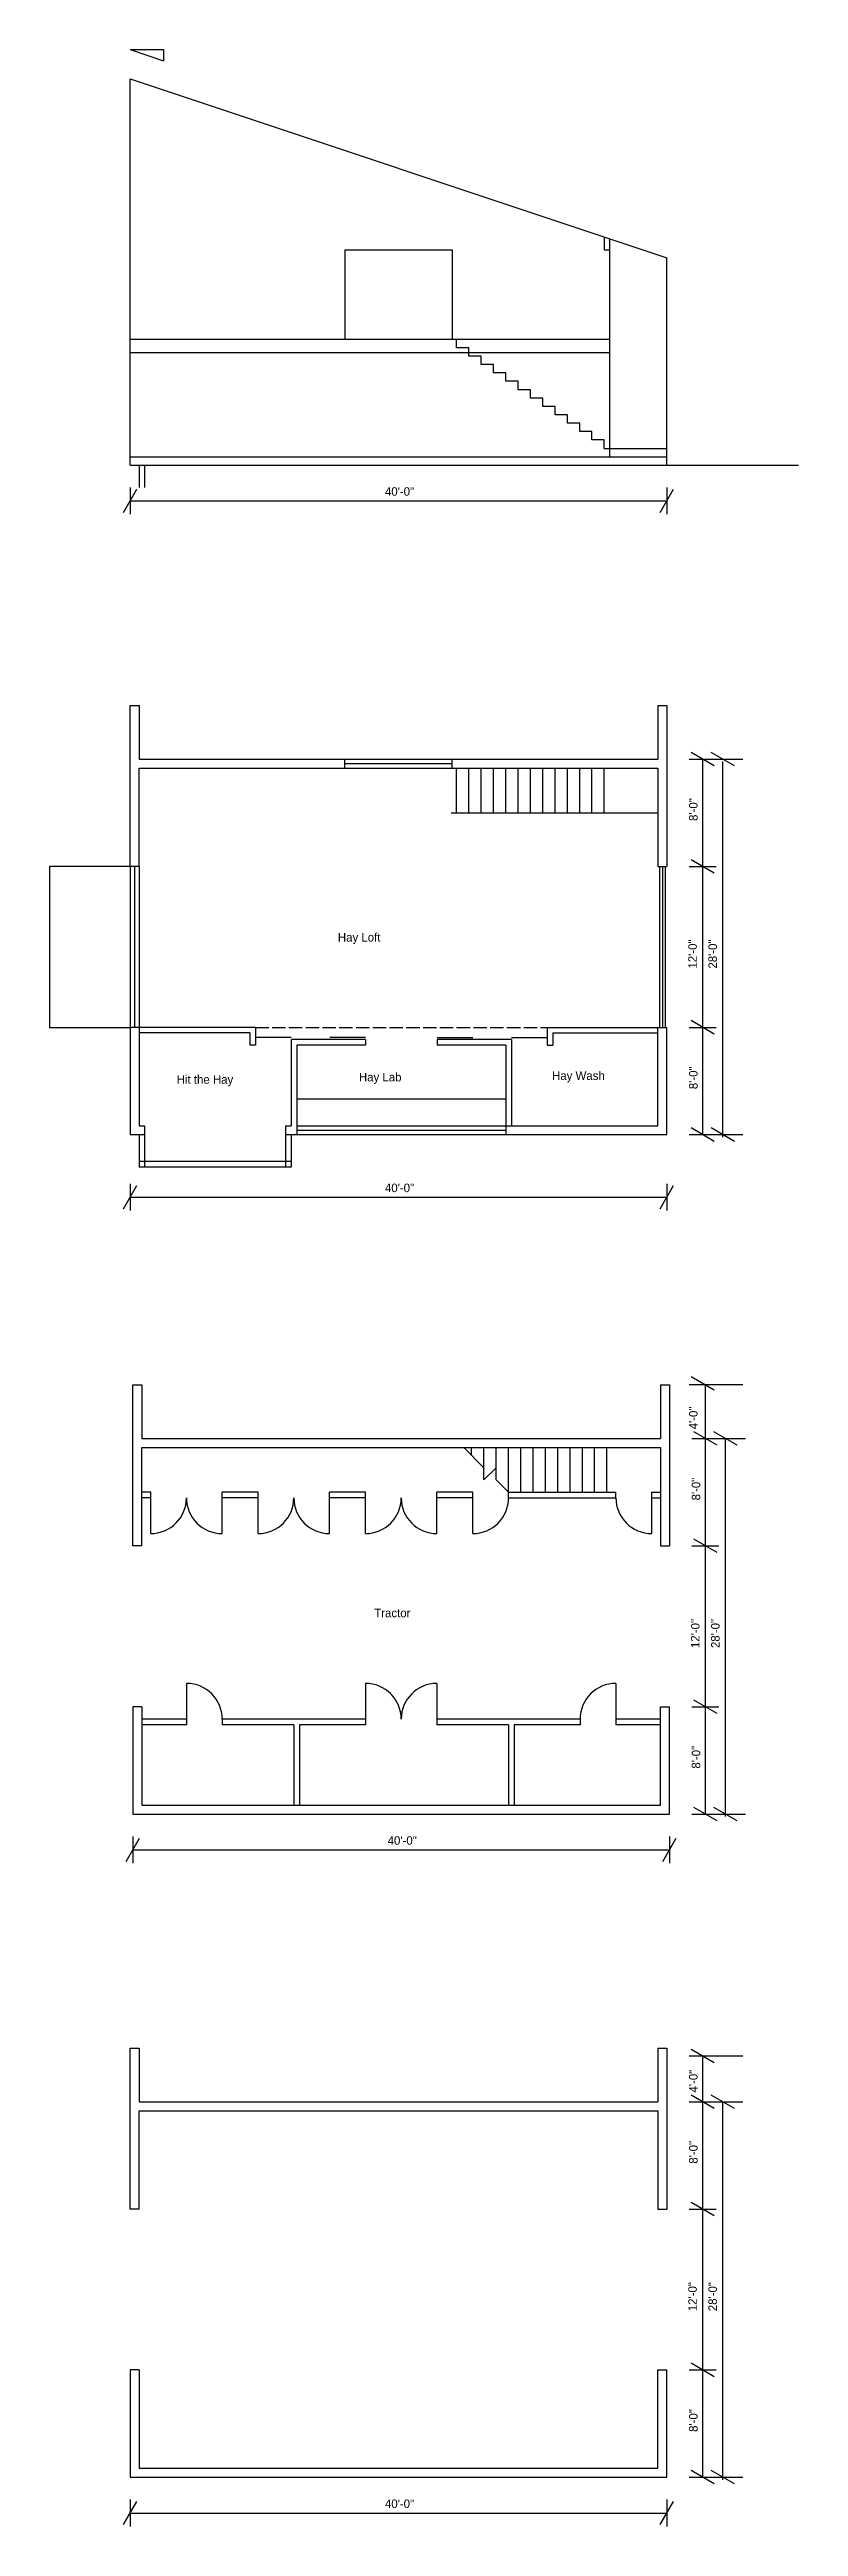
# Model space of a CAD drawing. Header units: inches. Extents: x 683 to 3572, y 849 to 3802.
# Drawn here: x 1340 to 2010, y 1585 to 3802 of the extents above; entities that cross this region are included whole.
import ezdxf

# ---------------------------------------------------------------- set-up
doc = ezdxf.new("R2010")
doc.units = ezdxf.units.IN
doc.header["$MEASUREMENT"] = 0
doc.linetypes.add('ACAD_ISO02W100', pattern=[15, 12, -3])
for name, color, linetype in [('const', 253, 'Continuous'), ('glass', 172, 'Continuous'), ('millwork', 40, 'Continuous'), ('sills', 105, 'Continuous'), ('soffit', 253, 'ACAD_ISO02W100'), ('stairs', 140, 'Continuous'), ('walls', 7, 'Continuous')]:
    doc.layers.add(name, color=color, linetype=linetype)

msp = doc.modelspace()

# ---------------------------------------------------------------- texts
at = {"layer": 'const', "width": 2912.54, "attachment_point": 1}
for s, insert, char_height in [('40\'-0"', (1640.2, 3410), 7.64), ('Hay Loft', (1598.1, 3011.1), 7.64), ('Hit the Hay', (1454, 2883.9), 7.638), ('Hay Lab', (1616.9, 2886), 7.64), ('Hay Wash', (1789.6, 2887.3), 7.64), ('40\'-0"', (1640.2, 2786.9), 7.64), ('Tractor', (1630.6, 2406.5), 7.64), ('40\'-0"', (1642.6, 2202.9), 7.64), ('40\'-0"', (1640.2, 1609.4), 7.64)]:
    msp.add_mtext(s, dxfattribs=dict(at, insert=insert, char_height=char_height))
at = {"layer": 'const', "char_height": 7.64, "width": 2912.54, "attachment_point": 1, "rotation": 90}
for s, insert in [('8\'-0"', (1912.1, 3111.4)), ('12\'-0"', (1911.4, 2979.3)), ('28\'-0"', (1929.4, 2979.3)), ('8\'-0"', (1912.1, 2871.4)), ('4\'-0"', (1912.1, 2567)), ('8\'-0"', (1914.5, 2503.4)), ('12\'-0"', (1913.8, 2371.3)), ('28\'-0"', (1931.8, 2371.3)), ('8\'-0"', (1914.5, 2263.4)), ('4\'-0"', (1912.1, 1973.6)), ('8\'-0"', (1912.1, 1909.9)), ('12\'-0"', (1911.4, 1777.9)), ('28\'-0"', (1929.4, 1777.9)), ('8\'-0"', (1912.1, 1669.9))]:
    msp.add_mtext(s, dxfattribs=dict(at, insert=insert))

# ---------------------------------------------------------------- linework, layer by layer
at = {"layer": 'const'}
for p, q in [((1412.3, 3429.8), (1412.3, 3775.3)), ((1841.3, 3437.3), (1841.3, 3632.3)), ((1892.3, 3429.8), (1892.3, 3615.3)), ((1704.3, 3534.8), (1704.3, 3542.3)), ((1715.3, 3534.8), (1704.3, 3534.8)), ((1715.3, 3527.3), (1715.3, 3534.8)), ((1726.3, 3527.3), (1715.3, 3527.3)), ((1726.3, 3519.8), (1726.3, 3527.3)), ((1737.3, 3519.8), (1726.3, 3519.8)), ((1737.3, 3512.3), (1737.3, 3519.8)), ((1748.3, 3512.3), (1737.3, 3512.3)), ((1748.3, 3504.8), (1748.3, 3512.3)), ((1759.3, 3504.8), (1748.3, 3504.8)), ((1759.3, 3497.3), (1759.3, 3504.8)), ((1770.3, 3497.3), (1759.3, 3497.3)), ((1770.3, 3489.8), (1770.3, 3497.3)), ((1781.3, 3489.8), (1770.3, 3489.8)), ((1781.3, 3482.3), (1781.3, 3489.8)), ((1792.3, 3482.3), (1781.3, 3482.3)), ((1792.3, 3474.8), (1792.3, 3482.3)), ((1803.3, 3474.8), (1792.3, 3474.8)), ((1803.3, 3467.3), (1803.3, 3474.8)), ((1814.3, 3467.3), (1803.3, 3467.3)), ((1814.3, 3459.8), (1814.3, 3467.3)), ((1825.3, 3459.8), (1814.3, 3459.8)), ((1825.3, 3452.3), (1825.3, 3459.8)), ((1412.3, 3437.3), (1892.3, 3437.3)), ((1836.3, 3452.3), (1825.3, 3452.3)), ((1836.3, 3444.8), (1836.3, 3452.3)), ((1836.3, 3444.8), (1892.3, 3444.8)), ((1412.3, 3429.8), (2009.9, 3429.8)), ((1406.3, 3387.5), (1418.3, 3408.2)), ((1412.3, 3409.8), (1412.3, 3385.8)), ((1412.3, 3397.8), (1892.3, 3397.8)), ((1886.3, 3387.5), (1898.3, 3408.2)), ((1892.3, 3409.8), (1892.3, 3385.8)), ((1934.7, 3160.7), (1913.9, 3172.7)), ((1952.7, 3160.7), (1931.9, 3172.7)), ((1912.3, 3166.7), (1960.3, 3166.7)), ((1924.3, 2830.7), (1924.3, 3166.7)), ((1942.3, 2828.5), (1942.3, 3164.5)), ((1912.3, 3070.7), (1936.3, 3070.7)), ((1934.7, 3064.7), (1913.9, 3076.7)), ((1912.3, 2926.7), (1936.3, 2926.7)), ((1934.7, 2920.7), (1913.9, 2932.7)), ((1912.3, 2830.7), (1960.3, 2830.7)), ((1934.7, 2824.7), (1913.9, 2836.7)), ((1952.7, 2824.7), (1931.9, 2836.7)), ((1406.3, 2764.4), (1418.3, 2785.1)), ((1412.3, 2786.8), (1412.3, 2762.8)), ((1412.3, 2774.8), (1892.3, 2774.8)), ((1886.3, 2764.4), (1898.3, 2785.1)), ((1892.3, 2786.8), (1892.3, 2762.8)), ((1960.3, 2606.7), (1912.3, 2606.7)), ((1934.7, 2602.1), (1913.9, 2614.1)), ((1926.7, 2222.7), (1926.7, 2606.7)), ((1914.7, 2558.7), (1962.7, 2558.7)), ((1937.1, 2552.7), (1916.3, 2564.7)), ((1955.1, 2552.7), (1934.3, 2564.7)), ((1944.7, 2220.5), (1944.7, 2558.7)), ((1914.7, 2462.7), (1938.7, 2462.7)), ((1937.1, 2456.7), (1916.3, 2468.7)), ((1914.7, 2318.7), (1938.7, 2318.7)), ((1937.1, 2312.7), (1916.3, 2324.7)), ((1914.7, 2222.7), (1962.7, 2222.7)), ((1937.1, 2216.7), (1916.3, 2228.7)), ((1955.1, 2216.7), (1934.3, 2228.7)), ((1408.7, 2180.4), (1420.7, 2201.1)), ((1414.7, 2202.7), (1414.7, 2178.7)), ((1888.7, 2180.4), (1900.7, 2201.1)), ((1894.7, 2202.7), (1894.7, 2178.7)), ((1414.7, 2190.7), (1894.7, 2190.7)), ((1960.3, 2006.2), (1912.3, 2006.2)), ((1934.7, 2000.2), (1913.9, 2012.2)), ((1924.3, 1629.3), (1924.3, 2006.2)), ((1912.3, 1965.3), (1960.3, 1965.3)), ((1934.7, 1959.3), (1913.9, 1971.3)), ((1952.7, 1959.3), (1931.9, 1971.3)), ((1942.3, 1627.1), (1942.3, 1965.3)), ((1912.3, 1869.3), (1936.3, 1869.3)), ((1934.7, 1863.3), (1913.9, 1875.3)), ((1934.7, 1719.3), (1913.9, 1731.3)), ((1912.3, 1725.3), (1936.3, 1725.3)), ((1912.3, 1629.3), (1960.3, 1629.3)), ((1934.7, 1623.3), (1913.9, 1635.3)), ((1952.7, 1623.3), (1931.9, 1635.3)), ((1406.3, 1586.9), (1418.3, 1607.7)), ((1412.3, 1609.3), (1412.3, 1585.3)), ((1412.3, 1597.3), (1892.3, 1597.3)), ((1886.3, 1586.9), (1898.3, 1607.7)), ((1892.3, 1609.3), (1892.3, 1585.3))]:
    msp.add_line(p, q, dxfattribs=at)
at = {"layer": 'glass'}
for p, q in [((1604.3, 3162.7), (1700.3, 3162.7)), ((1416.3, 3070.7), (1416.3, 2926.7)), ((1888.3, 3070.7), (1888.3, 2926.7)), ((1561.3, 2834.7), (1748.3, 2834.7))]:
    msp.add_line(p, q, dxfattribs=at)
at = {"layer": 'millwork'}
for p, q in [((1556.3, 2917.7), (1524.3, 2917.7)), ((1622.8, 2917.7), (1590.8, 2917.7)), ((1686.8, 2917.7), (1718.8, 2917.7)), ((1753.3, 2917.7), (1785.3, 2917.7)), ((1561.3, 2862.7), (1748.3, 2862.7)), ((1430.7, 2473.7), (1430.7, 2505.7)), ((1494.7, 2473.7), (1494.7, 2505.7)), ((1526.7, 2473.7), (1526.7, 2505.7)), ((1590.7, 2473.7), (1590.7, 2505.7)), ((1622.7, 2473.7), (1622.7, 2505.7)), ((1622.7, 2473.7), (1622.7, 2505.7)), ((1686.7, 2473.7), (1686.7, 2505.7)), ((1718.7, 2473.7), (1718.7, 2505.7)), ((1878.7, 2473.7), (1878.7, 2505.7)), ((1462.7, 2339.7), (1462.7, 2307.7)), ((1622.7, 2339.7), (1622.7, 2307.7)), ((1686.7, 2339.7), (1686.7, 2307.7)), ((1846.7, 2339.7), (1846.7, 2307.7)), ((1846.7, 2339.7), (1846.7, 2307.7))]:
    msp.add_line(p, q, dxfattribs=at)
for centre, start, end in [((1430.7, 2505.7), 270, 0), ((1494.7, 2505.7), 180, 270), ((1526.7, 2505.7), 270, 0), ((1590.7, 2505.7), 180, 270), ((1622.7, 2505.7), 270, 0), ((1686.7, 2505.7), 180, 270), ((1718.7, 2505.7), 270, 0), ((1878.7, 2505.7), 180, 270), ((1462.7, 2307.7), 0, 90), ((1622.7, 2307.7), 0, 90), ((1686.7, 2307.7), 90, 180), ((1846.7, 2307.7), 90, 180)]:
    msp.add_arc(centre, 32, start, end, dxfattribs=at)
at = {"layer": 'sills'}
for p, q in [((1604.3, 3622.3), (1700.3, 3622.3)), ((1604.3, 3622.3), (1604.3, 3542.3)), ((1700.3, 3622.3), (1700.3, 3542.3)), ((1420.3, 3429.8), (1420.3, 3409.8)), ((1425.3, 3429.8), (1425.3, 3409.8)), ((1604.3, 3166.7), (1700.3, 3166.7)), ((1604.3, 3158.7), (1700.3, 3158.7)), ((1412.3, 3070.7), (1412.3, 2926.7)), ((1420.3, 3070.7), (1420.3, 2926.7)), ((1885.8, 3070.7), (1885.8, 2926.7)), ((1890.8, 3070.7), (1890.8, 2926.7)), ((1561.3, 2838.7), (1748.3, 2838.7)), ((1420.3, 2830.7), (1420.3, 2801.7)), ((1425.3, 2830.7), (1425.3, 2801.7)), ((1551.3, 2830.7), (1551.3, 2801.7)), ((1556.3, 2830.7), (1556.3, 2801.7)), ((1561.3, 2830.7), (1748.3, 2830.7)), ((1556.3, 2806.7), (1420.3, 2806.7)), ((1556.3, 2801.7), (1420.3, 2801.7))]:
    msp.add_line(p, q, dxfattribs=at)
at = {"layer": 'soffit'}
msp.add_line((1524.3, 2926.7), (1785.3, 2926.7), dxfattribs=at)
at = {"layer": 'stairs'}
for p, q in [((1704.3, 3118.7), (1704.3, 3158.7)), ((1715.3, 3118.7), (1715.3, 3158.7)), ((1726.3, 3118.7), (1726.3, 3158.7)), ((1737.3, 3118.7), (1737.3, 3158.7)), ((1748.3, 3118.7), (1748.3, 3158.7)), ((1759.3, 3118.7), (1759.3, 3158.7)), ((1770.3, 3118.7), (1770.3, 3158.7)), ((1781.3, 3118.7), (1781.3, 3158.7)), ((1792.3, 3118.7), (1792.3, 3158.7)), ((1803.3, 3118.7), (1803.3, 3158.7)), ((1814.3, 3118.7), (1814.3, 3158.7)), ((1825.3, 3118.7), (1825.3, 3158.7)), ((1836.3, 3118.7), (1836.3, 3158.7)), ((1699.3, 3118.7), (1884.3, 3118.7)), ((1412.3, 3070.7), (1340.3, 3070.7)), ((1340.3, 3070.7), (1340.3, 2926.7)), ((1340.3, 2926.7), (1412.3, 2926.7)), ((1728.7, 2532.7), (1710.7, 2550.7)), ((1717.7, 2543.7), (1717.7, 2550.7)), ((1728.7, 2521.7), (1728.7, 2550.7)), ((1739.7, 2521.7), (1739.7, 2550.7)), ((1750.7, 2510.7), (1750.7, 2550.7)), ((1761.7, 2510.7), (1761.7, 2550.7)), ((1772.7, 2510.7), (1772.7, 2550.7)), ((1783.7, 2510.7), (1783.7, 2550.7)), ((1794.7, 2510.7), (1794.7, 2550.7)), ((1805.7, 2510.7), (1805.7, 2550.7)), ((1816.7, 2510.7), (1816.7, 2550.7)), ((1827.7, 2510.7), (1827.7, 2550.7)), ((1838.7, 2510.7), (1838.7, 2550.7)), ((1728.7, 2521.7), (1739.7, 2532.7)), ((1750.7, 2510.7), (1739.7, 2521.7))]:
    msp.add_line(p, q, dxfattribs=at)
at = {"layer": 'walls'}
for p, q in [((1412.3, 3801.7), (1442.3, 3801.7)), ((1412.3, 3801.7), (1442.3, 3791.7)), ((1442.3, 3801.7), (1442.3, 3791.7)), ((1412.3, 3775.3), (1892.3, 3615.3)), ((1836.3, 3634), (1836.3, 3622.3)), ((1836.3, 3622.3), (1841.3, 3622.3)), ((1841.3, 3622.3), (1841.3, 3632.3)), ((1841.3, 3542.3), (1412.3, 3542.3)), ((1841.3, 3530.3), (1412.3, 3530.3)), ((1412.3, 3437.3), (1892.3, 3437.3)), ((1412.3, 3429.8), (1425.3, 3429.8)), ((1412.3, 3070.7), (1412.3, 3214.7)), ((1412.3, 3214.7), (1420.3, 3214.7)), ((1420.3, 3214.7), (1420.3, 3166.7)), ((1884.3, 3214.7), (1884.3, 3166.7)), ((1884.3, 3214.7), (1892.3, 3214.7)), ((1892.3, 3214.7), (1892.3, 3070.7)), ((1420.3, 3166.7), (1604.3, 3166.7)), ((1420.3, 3158.7), (1604.3, 3158.7)), ((1420.3, 3070.7), (1420.3, 3158.7)), ((1604.3, 3158.7), (1604.3, 3166.7)), ((1700.3, 3158.7), (1700.3, 3166.7)), ((1700.3, 3166.7), (1884.3, 3166.7)), ((1700.3, 3158.7), (1884.3, 3158.7)), ((1884.3, 3158.7), (1884.3, 3070.7)), ((1420.3, 3070.7), (1412.3, 3070.7)), ((1884.3, 3070.7), (1892.3, 3070.7)), ((1885.8, 3070.7), (1890.8, 3070.7)), ((1420.3, 2926.7), (1412.3, 2926.7)), ((1412.3, 2926.7), (1412.3, 2830.7)), ((1420.3, 2926.7), (1420.3, 2838.7)), ((1524.3, 2926.7), (1420.3, 2926.7)), ((1524.3, 2926.7), (1524.3, 2910.7)), ((1785.3, 2926.7), (1884.3, 2926.7)), ((1785.3, 2926.7), (1785.3, 2910.7)), ((1884.3, 2926.7), (1892.3, 2926.7)), ((1884.3, 2838.7), (1884.3, 2926.7)), ((1892.3, 2830.7), (1892.3, 2926.7)), ((1519.3, 2921.7), (1420.3, 2921.7)), ((1519.3, 2921.7), (1519.3, 2910.7)), ((1524.3, 2910.7), (1519.3, 2910.7)), ((1622.8, 2915.7), (1556.3, 2915.7)), ((1556.3, 2915.7), (1556.3, 2838.7)), ((1622.8, 2910.7), (1561.3, 2910.7)), ((1561.3, 2910.7), (1561.3, 2838.7)), ((1622.8, 2915.7), (1622.8, 2910.7)), ((1686.8, 2915.7), (1686.8, 2910.7)), ((1753.3, 2915.7), (1686.8, 2915.7)), ((1748.3, 2910.7), (1686.8, 2910.7)), ((1748.3, 2910.7), (1748.3, 2838.7)), ((1753.3, 2915.7), (1753.3, 2838.7)), ((1785.3, 2910.7), (1790.3, 2910.7)), ((1790.3, 2921.7), (1884.3, 2921.7)), ((1790.3, 2921.7), (1790.3, 2910.7)), ((1420.3, 2838.7), (1425.3, 2838.7)), ((1425.3, 2838.7), (1425.3, 2830.7)), ((1551.3, 2838.7), (1551.3, 2830.7)), ((1551.3, 2838.7), (1556.3, 2838.7)), ((1561.3, 2838.7), (1561.3, 2830.7)), ((1561.3, 2838.7), (1884.3, 2838.7)), ((1748.3, 2838.7), (1748.3, 2830.7)), ((1412.3, 2830.7), (1425.3, 2830.7)), ((1551.3, 2830.7), (1892.3, 2830.7)), ((1414.7, 2462.7), (1414.7, 2606.7)), ((1414.7, 2606.7), (1422.7, 2606.7)), ((1422.7, 2606.7), (1422.7, 2558.7)), ((1886.7, 2606.7), (1886.7, 2558.7)), ((1886.7, 2606.7), (1894.7, 2606.7)), ((1894.7, 2606.7), (1894.7, 2462.7)), ((1422.7, 2558.7), (1886.7, 2558.7)), ((1422.7, 2550.7), (1886.7, 2550.7)), ((1422.7, 2462.7), (1422.7, 2550.7)), ((1886.7, 2550.7), (1886.7, 2462.7)), ((1430.7, 2510.7), (1422.7, 2510.7)), ((1430.7, 2505.7), (1422.7, 2505.7)), ((1430.7, 2505.7), (1430.7, 2510.7)), ((1526.7, 2510.7), (1494.7, 2510.7)), ((1494.7, 2505.7), (1494.7, 2510.7)), ((1526.7, 2505.7), (1494.7, 2505.7)), ((1526.7, 2505.7), (1526.7, 2510.7)), ((1622.7, 2510.7), (1590.7, 2510.7)), ((1590.7, 2505.7), (1590.7, 2510.7)), ((1622.7, 2505.7), (1590.7, 2505.7)), ((1622.7, 2505.7), (1622.7, 2510.7)), ((1622.7, 2505.7), (1622.7, 2510.7)), ((1686.7, 2505.7), (1686.7, 2510.7)), ((1718.7, 2510.7), (1686.7, 2510.7)), ((1718.7, 2505.7), (1686.7, 2505.7)), ((1718.7, 2505.7), (1718.7, 2510.7)), ((1718.7, 2505.7), (1718.7, 2510.7)), ((1750.7, 2510.7), (1846.7, 2510.7)), ((1750.7, 2505.7), (1750.7, 2510.7)), ((1750.7, 2505.7), (1846.7, 2505.7)), ((1846.7, 2505.7), (1846.7, 2510.7)), ((1878.7, 2505.7), (1878.7, 2510.7)), ((1878.7, 2510.7), (1886.7, 2510.7)), ((1878.7, 2505.7), (1886.7, 2505.7)), ((1422.7, 2462.7), (1414.7, 2462.7)), ((1886.7, 2462.7), (1894.7, 2462.7)), ((1422.7, 2318.7), (1414.7, 2318.7)), ((1414.7, 2318.7), (1414.7, 2222.7)), ((1422.7, 2318.7), (1422.7, 2230.7)), ((1462.7, 2307.7), (1422.7, 2307.7)), ((1462.7, 2307.7), (1462.7, 2302.7)), ((1494.7, 2307.7), (1494.7, 2302.7)), ((1622.7, 2307.7), (1494.7, 2307.7)), ((1622.7, 2307.7), (1622.7, 2302.7)), ((1814.7, 2307.7), (1686.7, 2307.7)), ((1686.7, 2307.7), (1686.7, 2302.7)), ((1814.7, 2307.7), (1814.7, 2302.7)), ((1886.7, 2307.7), (1846.7, 2307.7)), ((1846.7, 2307.7), (1846.7, 2302.7)), ((1886.7, 2230.7), (1886.7, 2318.7)), ((1886.7, 2318.7), (1894.7, 2318.7)), ((1894.7, 2222.7), (1894.7, 2318.7)), ((1462.7, 2302.7), (1422.7, 2302.7)), ((1558.7, 2302.7), (1494.7, 2302.7)), ((1558.7, 2302.7), (1558.7, 2230.7)), ((1563.7, 2302.7), (1563.7, 2230.7)), ((1622.7, 2302.7), (1563.7, 2302.7)), ((1750.7, 2302.7), (1686.7, 2302.7)), ((1750.7, 2302.7), (1750.7, 2230.7)), ((1755.7, 2302.7), (1755.7, 2230.7)), ((1814.7, 2302.7), (1755.7, 2302.7)), ((1886.7, 2302.7), (1846.7, 2302.7)), ((1414.7, 2222.7), (1894.7, 2222.7)), ((1422.7, 2230.7), (1886.7, 2230.7)), ((1412.3, 2013.3), (1420.3, 2013.3)), ((1412.3, 1869.3), (1412.3, 2013.3)), ((1420.3, 2013.3), (1420.3, 1965.3)), ((1884.3, 2013.3), (1884.3, 1965.3)), ((1884.3, 2013.3), (1892.3, 2013.3)), ((1892.3, 2013.3), (1892.3, 1869.3)), ((1420.3, 1965.3), (1884.3, 1965.3)), ((1420.3, 1957.3), (1884.3, 1957.3)), ((1420.3, 1869.3), (1420.3, 1957.3)), ((1884.3, 1957.3), (1884.3, 1869.3)), ((1420.3, 1869.3), (1412.3, 1869.3)), ((1884.3, 1869.3), (1892.3, 1869.3)), ((1420.3, 1725.3), (1412.3, 1725.3)), ((1412.3, 1725.3), (1412.3, 1629.3)), ((1420.3, 1725.3), (1420.3, 1637.3)), ((1884.3, 1725.3), (1892.3, 1725.3)), ((1884.3, 1637.3), (1884.3, 1725.3)), ((1892.3, 1629.3), (1892.3, 1725.3)), ((1412.3, 1629.3), (1892.3, 1629.3)), ((1420.3, 1637.3), (1884.3, 1637.3))]:
    msp.add_line(p, q, dxfattribs=at)

msp.set_redraw_order([(e.dxf.handle, doc.entitydb.next_handle()) for e in msp.query("TEXT MTEXT ATTDEF DIMENSION ARC_DIMENSION")])  # texts and dimensions are drawn at this point

doc.saveas('drawing.dxf')
